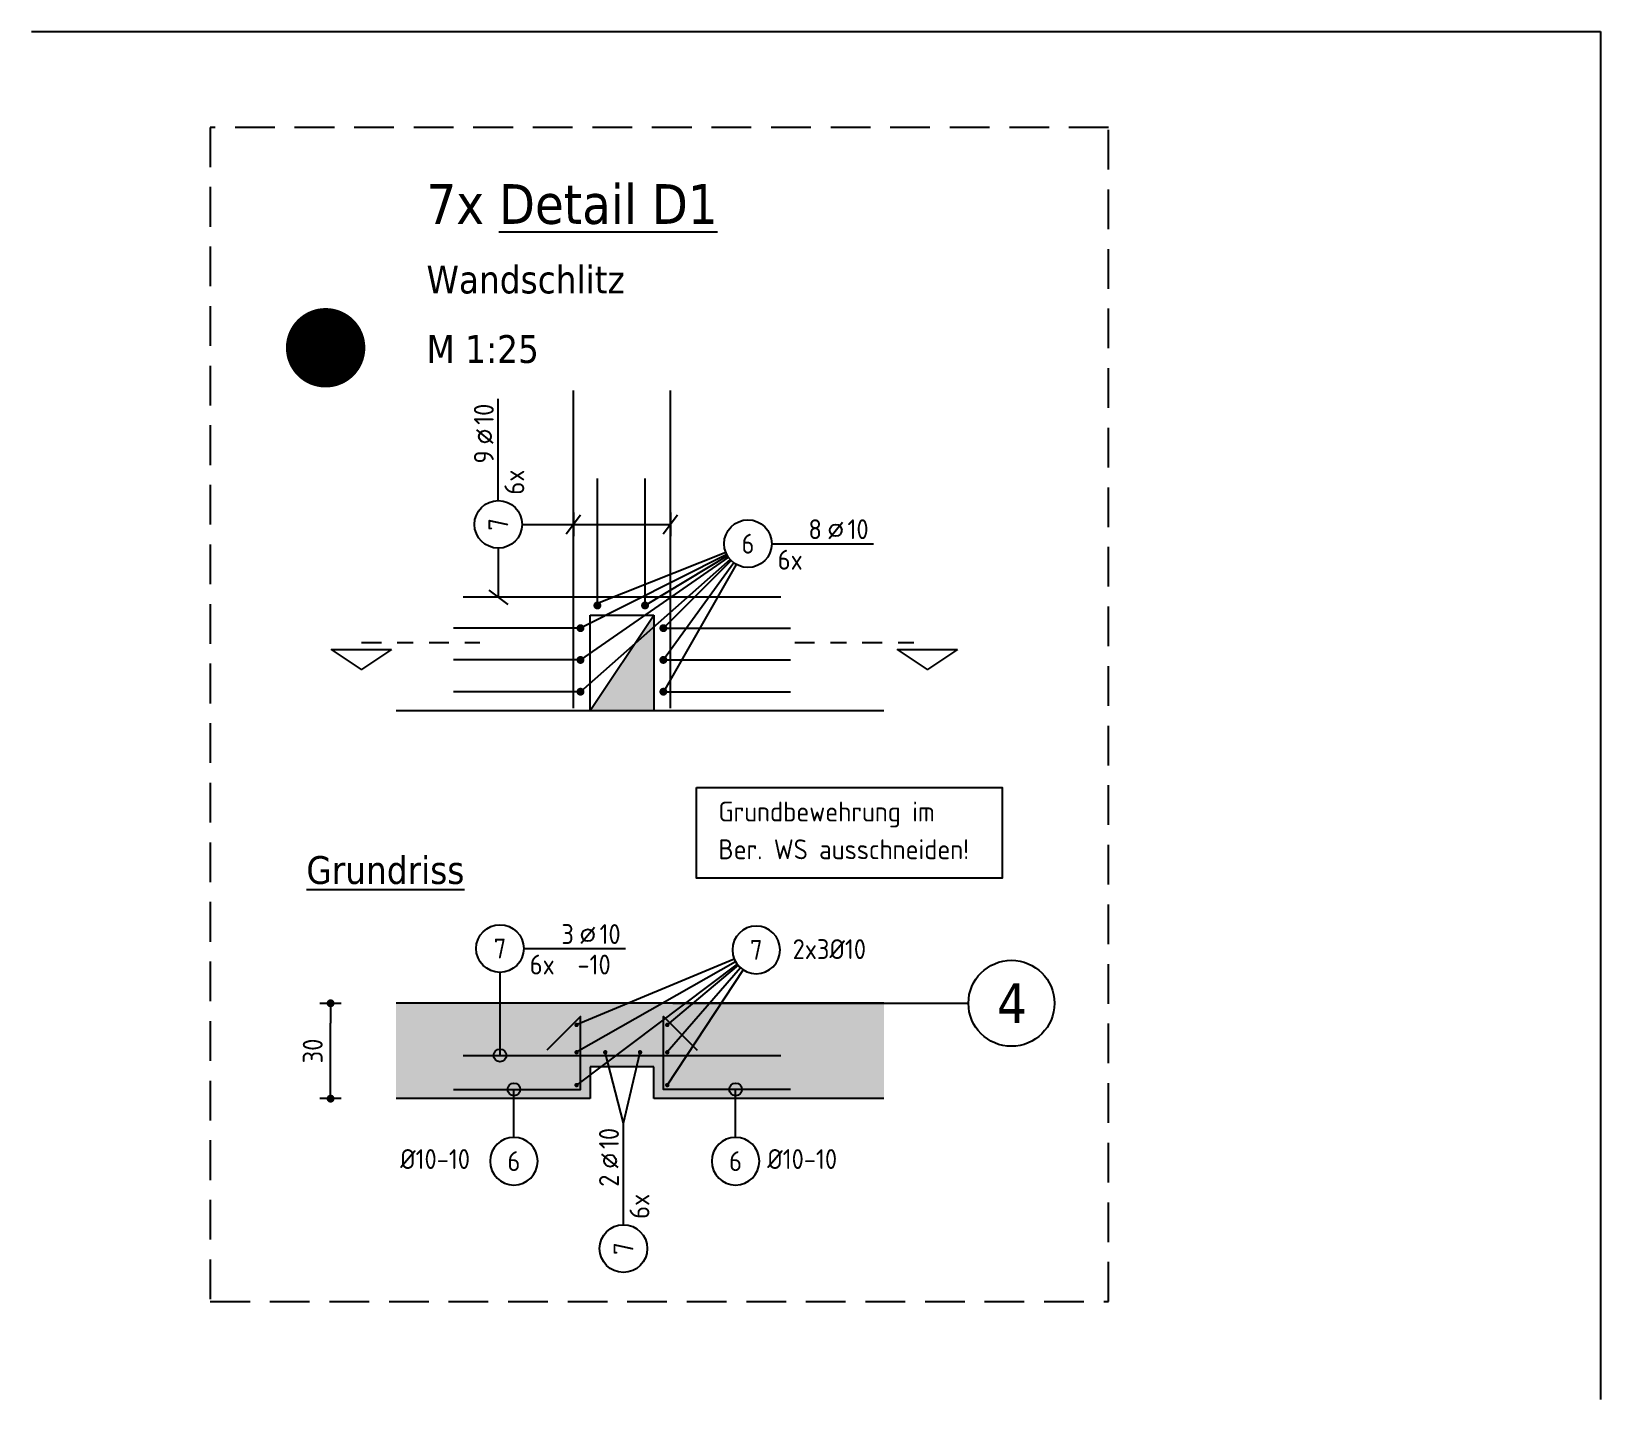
# Model space of a CAD drawing. Extents: x 40 to 135.7, y -30.7 to 24.7.
# Drawn here: x 66.8 to 76.68, y -30.7 to -22.09 of the extents above; entities that cross this region are included whole.
import ezdxf
from ezdxf.enums import TextEntityAlignment as Align

# ---------------------------------------------------------------- set-up
doc = ezdxf.new("R2010")
doc.units = 0
doc.header["$LTSCALE"] = 0.5
for name, pattern in [('AUSGEZOGEN', [1000.01, 1000, 0.01]), ('DASHDOTSMALL', [1.05, 0.5, -0.25, 0.05, -0.25]), ('STRICHLINIE', [0.75, 0.5, -0.25]), ('STRICHPUNKT2', [0.55, 0.25, -0.125, 0.05, -0.125])]:
    doc.linetypes.add(name, pattern=pattern)
for name, color, linetype in [('ACHSEN', 7, 'Continuous'), ('BETON', 7, 'Continuous'), ('DETAIL', 7, 'Continuous'), ('grau_hell', 7, 'Continuous'), ('grau_mittel', 7, 'Continuous'), ('HILFE', 7, 'Continuous'), ('MASSE', 7, 'Continuous'), ('RND', 7, 'Continuous'), ('SCHNITTE', 7, 'Continuous'), ('SFP_Achsen', 7, 'Continuous'), ('TEXT', 7, 'Continuous')]:
    doc.layers.add(name, color=color, linetype=linetype)
doc.layers.add('NOPLOT', color=7, linetype='Continuous', plot=False)
doc.styles.add('helv', font='tahoma.ttf')
doc.styles.add('txt', font='isocp.shx')
doc.dimstyles.new('DOT_I', dxfattribs={"dimscale": 0.5, "dimtxt": 0.25, "dimasz": 0.25, "dimexe": 0.1, "dimexo": 0.3, "dimgap": 0.1, "dimtad": 1, "dimdec": 3, "dimzin": 3, "dimtxsty": 'txt', "dimblk": 'DOT', "dimblk1": 'DOT', "dimblk2": 'DOT', "dimsah": 1, "dimcen": 0.1, "dimse1": 1, "dimse2": 1, "dimazin": 0, "dimtfac": 1, "dimtdec": 4, "dimtix": 1, "dimtmove": 2, "dimatfit": 3, "dimfxl": 0, "dimtvp": 1, "dimtolj": 1, "dimtzin": 0, "dimarcsym": 0})

msp = doc.modelspace()

# ---------------------------------------------------------------- texts
at = {"layer": 'SFP_Achsen', "color": 6, "linetype": 'AUSGEZOGEN', "style": 'helv'}
msp.add_text('4', height=0.25, dxfattribs=at).set_placement((72.8804, -28.3316))
at = {"layer": 'TEXT', "color": 6, "linetype": 'AUSGEZOGEN', "style": 'helv'}
msp.add_text('7x %%UDetail D1', height=0.25, dxfattribs=at).set_placement((69.2883, -23.3023))
at = {"layer": 'TEXT', "color": 1, "linetype": 'AUSGEZOGEN', "style": 'helv'}
for s, p in [('Wandschlitz', (69.2883, -23.7398)), ('M 1:25', (69.2883, -24.1773)), ('%%UGrundriss', (68.5318, -27.4564))]:
    msp.add_text(s, height=0.175, dxfattribs=at).set_placement(p)
at = {"layer": 'TEXT', "color": 7, "linetype": 'AUSGEZOGEN', "style": 'txt'}
for s, p in [('Grundbewehrung im ', (71.1264, -27.0634)), ('Ber. WS ausschneiden!', (71.1264, -27.3009)), ('2x3%%C10', (71.5934, -27.9294)), ('%%C10-10', (69.1224, -29.2506)), ('%%C10-10', (71.4337, -29.2506))]:
    msp.add_text(s, height=0.125, dxfattribs=at).set_placement(p)

# ---------------------------------------------------------------- blocks, each defined once
blk = doc.blocks.new('RND_LEI')
at = {"layer": 'RND', "color": 7, "linetype": 'Continuous'}
blk.add_line((1.022, 0.066), (1.19, 0.27), dxfattribs=at)
for centre, radius in [((0, 0), 0.3), ((1.106, 0.168), 0.075)]:
    blk.add_circle(centre, radius, dxfattribs=at)
at = {"layer": 'RND', "color": 7, "linetype": 'Continuous', "style": 'txt'}
blk.add_attdef('ANZ', text='', height=0.25, dxfattribs=at).set_placement((0.931, 0.057), align=Align.RIGHT)
for tag, p in [('DUM', (1.253, 0.057)), ('ABSTD', (1.674, 0.057)), ('POSTXT', (0.374, -0.327))]:
    blk.add_attdef(tag, p, '', height=0.25, dxfattribs=at)
blk.add_attdef('POSL', text='', height=0.25, dxfattribs=at).set_placement((0, 0), align=Align.MIDDLE)
blk = doc.blocks.new('lei_gre')
at = {"layer": 'RND', "color": 7, "linetype": 'Continuous'}
for p, q in [((-0.09, -0.12), (0.09, 0.12)), ((0, 0.15), (0, -0.15))]:
    blk.add_line(p, q, dxfattribs=at)
blk = doc.blocks.new('SCHN-2')
at = {"layer": 'SCHNITTE', "color": 6, "linetype": 'Continuous'}
blk.add_lwpolyline([(0.378, 0.088), (0, 0.34), (-0.378, 0.088)], close=True, dxfattribs=at)
at = {"layer": 'SCHNITTE', "color": 1, "linetype": 'DASHDOTSMALL', "style": 'helv'}
blk.add_attdef('SCHN-2', text='', height=0.35, dxfattribs=at).set_placement((0, 0.45), align=Align.CENTER)
blk = doc.blocks.new('RND_HIN')
at = {"layer": 'RND', "color": 7, "linetype": 'Continuous'}
blk.add_circle((0, 0), 0.3, dxfattribs=at)
at = {"layer": 'RND', "color": 7, "linetype": 'Continuous', "style": 'txt'}
blk.add_attdef('POSI', text='', height=0.25, dxfattribs=at).set_placement((0, 0), align=Align.MIDDLE)
blk = doc.blocks.new('DOT')
at = {"layer": 'MASSE', "color": 7, "linetype": 'Continuous'}
for p, q in [((0, 0), (-1, 0)), ((0, 0.54), (0, -0.54))]:
    blk.add_line(p, q, dxfattribs=at)
at = {"layer": 'MASSE', "color": 7, "linetype": 'Continuous', "const_width": 0.2}
blk.add_lwpolyline([(-0.1, 0, 1), (0.1, 0, 1)], format="xyb", close=True, dxfattribs=at)
blk = doc.blocks.new('*D19')
at = {"layer": 'DEFPOINTS', "color": 0, "linetype": 'AUSGEZOGEN', "transparency": 16777216}
for p in [(68.6845, -28.2078), (68.6845, -28.2078), (68.6845, -28.8078)]:
    blk.add_point(p, dxfattribs=at)
at = {"layer": 'MASSE', "color": 0, "linetype": 'AUSGEZOGEN', "lineweight": -2, "transparency": 16777216}
blk.add_line((68.6845, -28.6828), (68.6845, -28.3328), dxfattribs=at)
at = {"layer": 'MASSE', "color": 0, "linetype": 'AUSGEZOGEN', "lineweight": -2, "transparency": 16777216, "xscale": 0.125, "yscale": 0.125, "zscale": 0.125}
for p, rotation in [((68.6845, -28.2078), 90), ((68.6845, -28.8078), 270)]:
    blk.add_blockref('DOT', p, dxfattribs=dict(at, rotation=rotation))
at = {"layer": 'MASSE', "color": 0, "linetype": 'AUSGEZOGEN', "transparency": 16777216, "insert": (68.572, -28.5078), "char_height": 0.125, "attachment_point": 5, "rotation": 90, "style": 'txt'}
blk.add_mtext('\\A1;30', dxfattribs=at)

# ---------------------------------------------------------------- dimensions: what is measured, and where the dimension line sits
at = {"layer": 'MASSE', "color": 7, "linetype": 'AUSGEZOGEN'}
dim = msp.add_linear_dim(base=(68.6845, -28.2078), p1=(68.6845, -28.8078), p2=(68.6845, -28.2078), angle=270, dimstyle='DOT_I', override={"dimdec": 0, "dimlfac": 50}, dxfattribs=at)
dim.commit()
dim.dimension.update_dxf_attribs({"geometry": '*D19', "text_midpoint": (68.572, -28.5078)})

# ---------------------------------------------------------------- hatches: boundary and pattern name
at = {"layer": 'grau_hell'}
h = msp.add_hatch(color=9, dxfattribs=at)
h.paths.add_polyline_path([(70.3188, -26.3648), (70.3411, -26.3648), (70.7188, -26.3648), (70.7188, -25.8394), (70.5977, -25.9465)])
h.paths.add_polyline_path([(70.5977, -25.9465), (70.7188, -25.8394), (70.7188, -25.7648)])

# ---------------------------------------------------------------- linework, layer by layer
at = {"layer": 'ACHSEN', "color": 140, "linetype": 'AUSGEZOGEN'}
msp.add_line((70.8385, -28.2078), (72.7005, -28.2078), dxfattribs=at)
at = {"layer": 'BETON', "color": 6, "linetype": 'AUSGEZOGEN'}
for p, q in [((72.1684, -28.2078), (69.0972, -28.2078)), ((70.3188, -28.6078), (70.3188, -28.8078)), ((70.7188, -28.6078), (70.3188, -28.6078)), ((70.7188, -28.8078), (70.7188, -28.6078)), ((70.3188, -28.8078), (69.0972, -28.8078)), ((72.1684, -28.8078), (70.7188, -28.8078))]:
    msp.add_line(p, q, dxfattribs=at)
at = {"layer": 'DETAIL', "color": 102, "linetype": 'STRICHLINIE'}
msp.add_lwpolyline([(67.9272, -22.6951), (67.9272, -30.0855), (73.583, -30.0855), (73.583, -22.6951)], close=True, dxfattribs=at)
at = {"layer": 'grau_mittel', "color": 61}
for points in [[(70.3188, -28.8078), (70.3188, -28.2078), (69.0972, -28.8078), (69.0972, -28.2078)], [(70.3188, -28.6078), (70.3188, -28.2078), (70.7188, -28.6078), (70.7188, -28.2078)], [(70.7188, -28.8078), (70.7188, -28.2078), (72.1684, -28.8078), (72.1684, -28.2078)]]:
    msp.add_solid(points, dxfattribs=at)
at = {"layer": 'HILFE', "color": 102, "linetype": 'AUSGEZOGEN'}
for p, q in [((70.3188, -25.7648), (70.7188, -25.7648)), ((70.3188, -26.3648), (70.3188, -25.7648)), ((70.7188, -25.7648), (70.7188, -26.3648)), ((69.0972, -26.3648), (72.1684, -26.3648)), ((69.0972, -26.3648), (70.3411, -26.3648)), ((70.7411, -26.3648), (72.1684, -26.3648))]:
    msp.add_line(p, q, dxfattribs=at)
msp.add_lwpolyline([(70.9884, -26.8501), (72.9137, -26.8501), (72.9137, -27.421), (70.9884, -27.421)], close=True, dxfattribs=at)
at = {"layer": 'NOPLOT', "color": 191, "linetype": 'AUSGEZOGEN'}
for p, q in [((66.8006, -22.0909), (76.6807, -22.0909)), ((76.6807, -22.0909), (76.6807, -30.7019)), ((70.3188, -26.3648), (70.7188, -25.7648))]:
    msp.add_line(p, q, dxfattribs=at)
at = {"layer": 'NOPLOT', "color": 191, "linetype": 'Continuous', "const_width": 0.25}
msp.add_lwpolyline([(68.5281, -24.0821, 1), (68.7781, -24.0821, 1)], format="xyb", close=True, dxfattribs=at)
at = {"layer": 'RND', "color": 7, "linetype": 'AUSGEZOGEN'}
for p, q in [((69.7403, -25.0435), (69.7403, -24.4035)), ((71.4624, -25.315), (72.1024, -25.315)), ((69.901, -27.863), (70.541, -27.863)), ((70.5282, -29.6014), (70.5282, -28.9614))]:
    msp.add_line(p, q, dxfattribs=at)
at = {"layer": 'RND', "color": 102, "linetype": 'AUSGEZOGEN'}
for p, q in [((69.8903, -25.1935), (70.8244, -25.1935)), ((69.7403, -25.3435), (69.7403, -25.652)), ((71.1784, -25.3825), (70.2579, -25.8467)), ((71.1729, -25.3703), (70.3643, -25.6914)), ((71.1891, -25.4005), (70.2579, -26.0467)), ((71.2, -25.4143), (70.2579, -26.2467)), ((71.1837, -25.3921), (70.6643, -25.7039)), ((71.2062, -25.4209), (70.7797, -25.8467)), ((71.2241, -25.4362), (70.7797, -26.0467)), ((71.2379, -25.4452), (70.7797, -26.2467)), ((71.226, -27.9293), (70.2333, -28.3437)), ((71.2341, -27.9458), (70.2333, -28.516)), ((69.751, -28.013), (69.751, -28.5354)), ((71.2446, -27.9617), (70.2333, -28.7227)), ((71.2498, -27.9682), (70.8043, -28.3437)), ((71.2661, -27.9848), (70.8043, -28.516)), ((71.282, -27.9969), (70.8043, -28.7227)), ((70.5282, -28.9614), (70.4138, -28.516)), ((70.5282, -28.9614), (70.6319, -28.5229)), ((69.8386, -29.0513), (69.8386, -28.7499)), ((71.2342, -29.0513), (71.2342, -28.7499))]:
    msp.add_line(p, q, dxfattribs=at)
at = {"layer": 'RND', "color": 1, "linetype": 'AUSGEZOGEN'}
for points in [[(70.2132, -26.35), (70.2132, -24.35)], [(70.8244, -26.35), (70.8244, -24.35)], [(70.3643, -25.7039), (70.3643, -24.9039)], [(70.6643, -25.7039), (70.6643, -24.9039)], [(71.5188, -25.652), (69.5188, -25.652)], [(70.2579, -25.8467), (69.4579, -25.8467)], [(70.7797, -25.8467), (71.5797, -25.8467)], [(70.2579, -26.0467), (69.4579, -26.0467)], [(70.7797, -26.0467), (71.5797, -26.0467)], [(70.2579, -26.2467), (69.4579, -26.2467)], [(70.7797, -26.2467), (71.5797, -26.2467)], [(69.4579, -28.7499), (70.2579, -28.7499), (70.2579, -28.2899), (70.0458, -28.502)], [(71.5797, -28.7499), (70.7797, -28.7499), (70.7797, -28.2899), (70.9918, -28.502)], [(69.5188, -28.5354), (71.5188, -28.5354)]]:
    msp.add_lwpolyline(points, dxfattribs=at)
at = {"layer": 'RND', "color": 7, "linetype": 'AUSGEZOGEN'}
for points, const_width in [([(70.3643, -25.7164, -1), (70.3643, -25.6914, -1)], 0.025), ([(70.6643, -25.7164, -1), (70.6643, -25.6914, -1)], 0.025), ([(70.2704, -25.8467, -1), (70.2454, -25.8467, -1)], 0.025), ([(70.7672, -25.8467, 1), (70.7922, -25.8467, 1)], 0.025), ([(70.2704, -26.0467, -1), (70.2454, -26.0467, -1)], 0.025), ([(70.7672, -26.0467, 1), (70.7922, -26.0467, 1)], 0.025), ([(70.2704, -26.2467, -1), (70.2454, -26.2467, -1)], 0.025), ([(70.7672, -26.2467, 1), (70.7922, -26.2467, 1)], 0.025), ([(70.2263, -28.3437, -1), (70.2403, -28.3437, -1)], 0.014), ([(70.8113, -28.3437, 1), (70.7973, -28.3437, 1)], 0.014), ([(70.2263, -28.516, -1), (70.2403, -28.516, -1)], 0.014), ([(70.4068, -28.516, -1), (70.4208, -28.516, -1)], 0.014), ([(70.626, -28.516, -1), (70.64, -28.516, -1)], 0.014), ([(70.8113, -28.516, 1), (70.7973, -28.516, 1)], 0.014), ([(70.2263, -28.7227, -1), (70.2403, -28.7227, -1)], 0.014), ([(70.8113, -28.7227, 1), (70.7973, -28.7227, 1)], 0.014)]:
    msp.add_lwpolyline(points, format="xyb", close=True, dxfattribs=dict(at, const_width=const_width))
for centre in [(69.751, -28.5354), (69.8386, -28.7499), (71.2342, -28.7499)]:
    msp.add_circle(centre, 0.04, dxfattribs=at)
at = {"layer": 'SCHNITTE', "color": 6, "linetype": 'STRICHPUNKT2'}
for p, q in [((68.8796, -25.9375), (69.6242, -25.9375)), ((71.6071, -25.9375), (72.4425, -25.9375))]:
    msp.add_line(p, q, dxfattribs=at)
at = {"layer": 'SFP_Achsen', "color": 7, "linetype": 'AUSGEZOGEN'}
msp.add_circle((72.971, -28.2078), 0.2705, dxfattribs=at)

# ---------------------------------------------------------------- block references
at = {"layer": 'RND', "color": 7, "linetype": 'AUSGEZOGEN', "xscale": 0.5, "yscale": 0.5, "zscale": 0.5, "rotation": 90}
for p, values in [((69.7403, -25.1935), {'POSL': '7', 'DUM': '10', 'ANZ': '9', 'POSTXT': '6x'}), ((70.5282, -29.7514), {'POSL': '7', 'DUM': '10', 'ANZ': '2', 'POSTXT': '6x'})]:
    msp.add_blockref('RND_LEI', p, dxfattribs=at).add_auto_attribs(values)
at = {"layer": 'RND', "color": 102, "linetype": 'AUSGEZOGEN', "xscale": 0.5, "yscale": 0.5, "zscale": 0.5}
for p in [(70.2132, -25.1935), (70.8244, -25.1935)]:
    msp.add_blockref('lei_gre', p, dxfattribs=at)
at = {"layer": 'RND', "color": 7, "linetype": 'AUSGEZOGEN', "xscale": 0.5, "yscale": 0.5, "zscale": 0.5}
for p, values in [((71.3124, -25.315), {'POSL': '6', 'DUM': '10', 'ANZ': '8', 'POSTXT': '6x'}), ((69.751, -27.863), {'POSL': '7', 'DUM': '10', 'ANZ': '3', 'POSTXT': '6x  -10'})]:
    msp.add_blockref('RND_LEI', p, dxfattribs=at).add_auto_attribs(values)
at = {"layer": 'RND', "color": 102, "linetype": 'AUSGEZOGEN', "xscale": 0.5, "yscale": 0.5, "zscale": 0.5, "rotation": 270}
msp.add_blockref('lei_gre', (69.7403, -25.652), dxfattribs=at)
at = {"layer": 'RND', "color": 7, "linetype": 'AUSGEZOGEN'}
ref = msp.add_blockref('RND_HIN', (71.3645, -27.8716), dxfattribs=dict(at, xscale=-0.5, yscale=0.5, zscale=0.5, rotation=180))
ref.add_attrib('POSI', '7', dxfattribs={"color": 7, "linetype": 'Continuous', "height": 0.125, "style": 'txt'}).set_placement((71.3645, -27.8716), align=Align.MIDDLE)
ref = msp.add_blockref('RND_HIN', (69.8386, -29.2013), dxfattribs=dict(at, xscale=-0.5, yscale=0.5, zscale=0.5, rotation=180))
ref.add_attrib('POSI', '6', dxfattribs={"color": 7, "linetype": 'Continuous', "height": 0.125, "style": 'txt'}).set_placement((69.8386, -29.2013), align=Align.MIDDLE)
ref = msp.add_blockref('RND_HIN', (71.2342, -29.2013), dxfattribs=dict(at, xscale=-0.5, yscale=0.5, zscale=0.5, rotation=180))
ref.add_attrib('POSI', '6', dxfattribs={"color": 7, "linetype": 'Continuous', "height": 0.125, "style": 'txt'}).set_placement((71.2342, -29.2013), align=Align.MIDDLE)
at = {"layer": 'SCHNITTE', "color": 6, "linetype": 'STRICHPUNKT2', "xscale": -0.5, "yscale": 0.5, "zscale": 0.5, "rotation": 180}
for p in [(68.8796, -25.9375), (72.4425, -25.9375)]:
    msp.add_blockref('SCHN-2', p, dxfattribs=at)

msp.set_redraw_order([(e.dxf.handle, doc.entitydb.next_handle()) for e in msp.query("TEXT MTEXT ATTDEF DIMENSION ARC_DIMENSION")])  # texts and dimensions are drawn at this point

doc.saveas('drawing.dxf')
